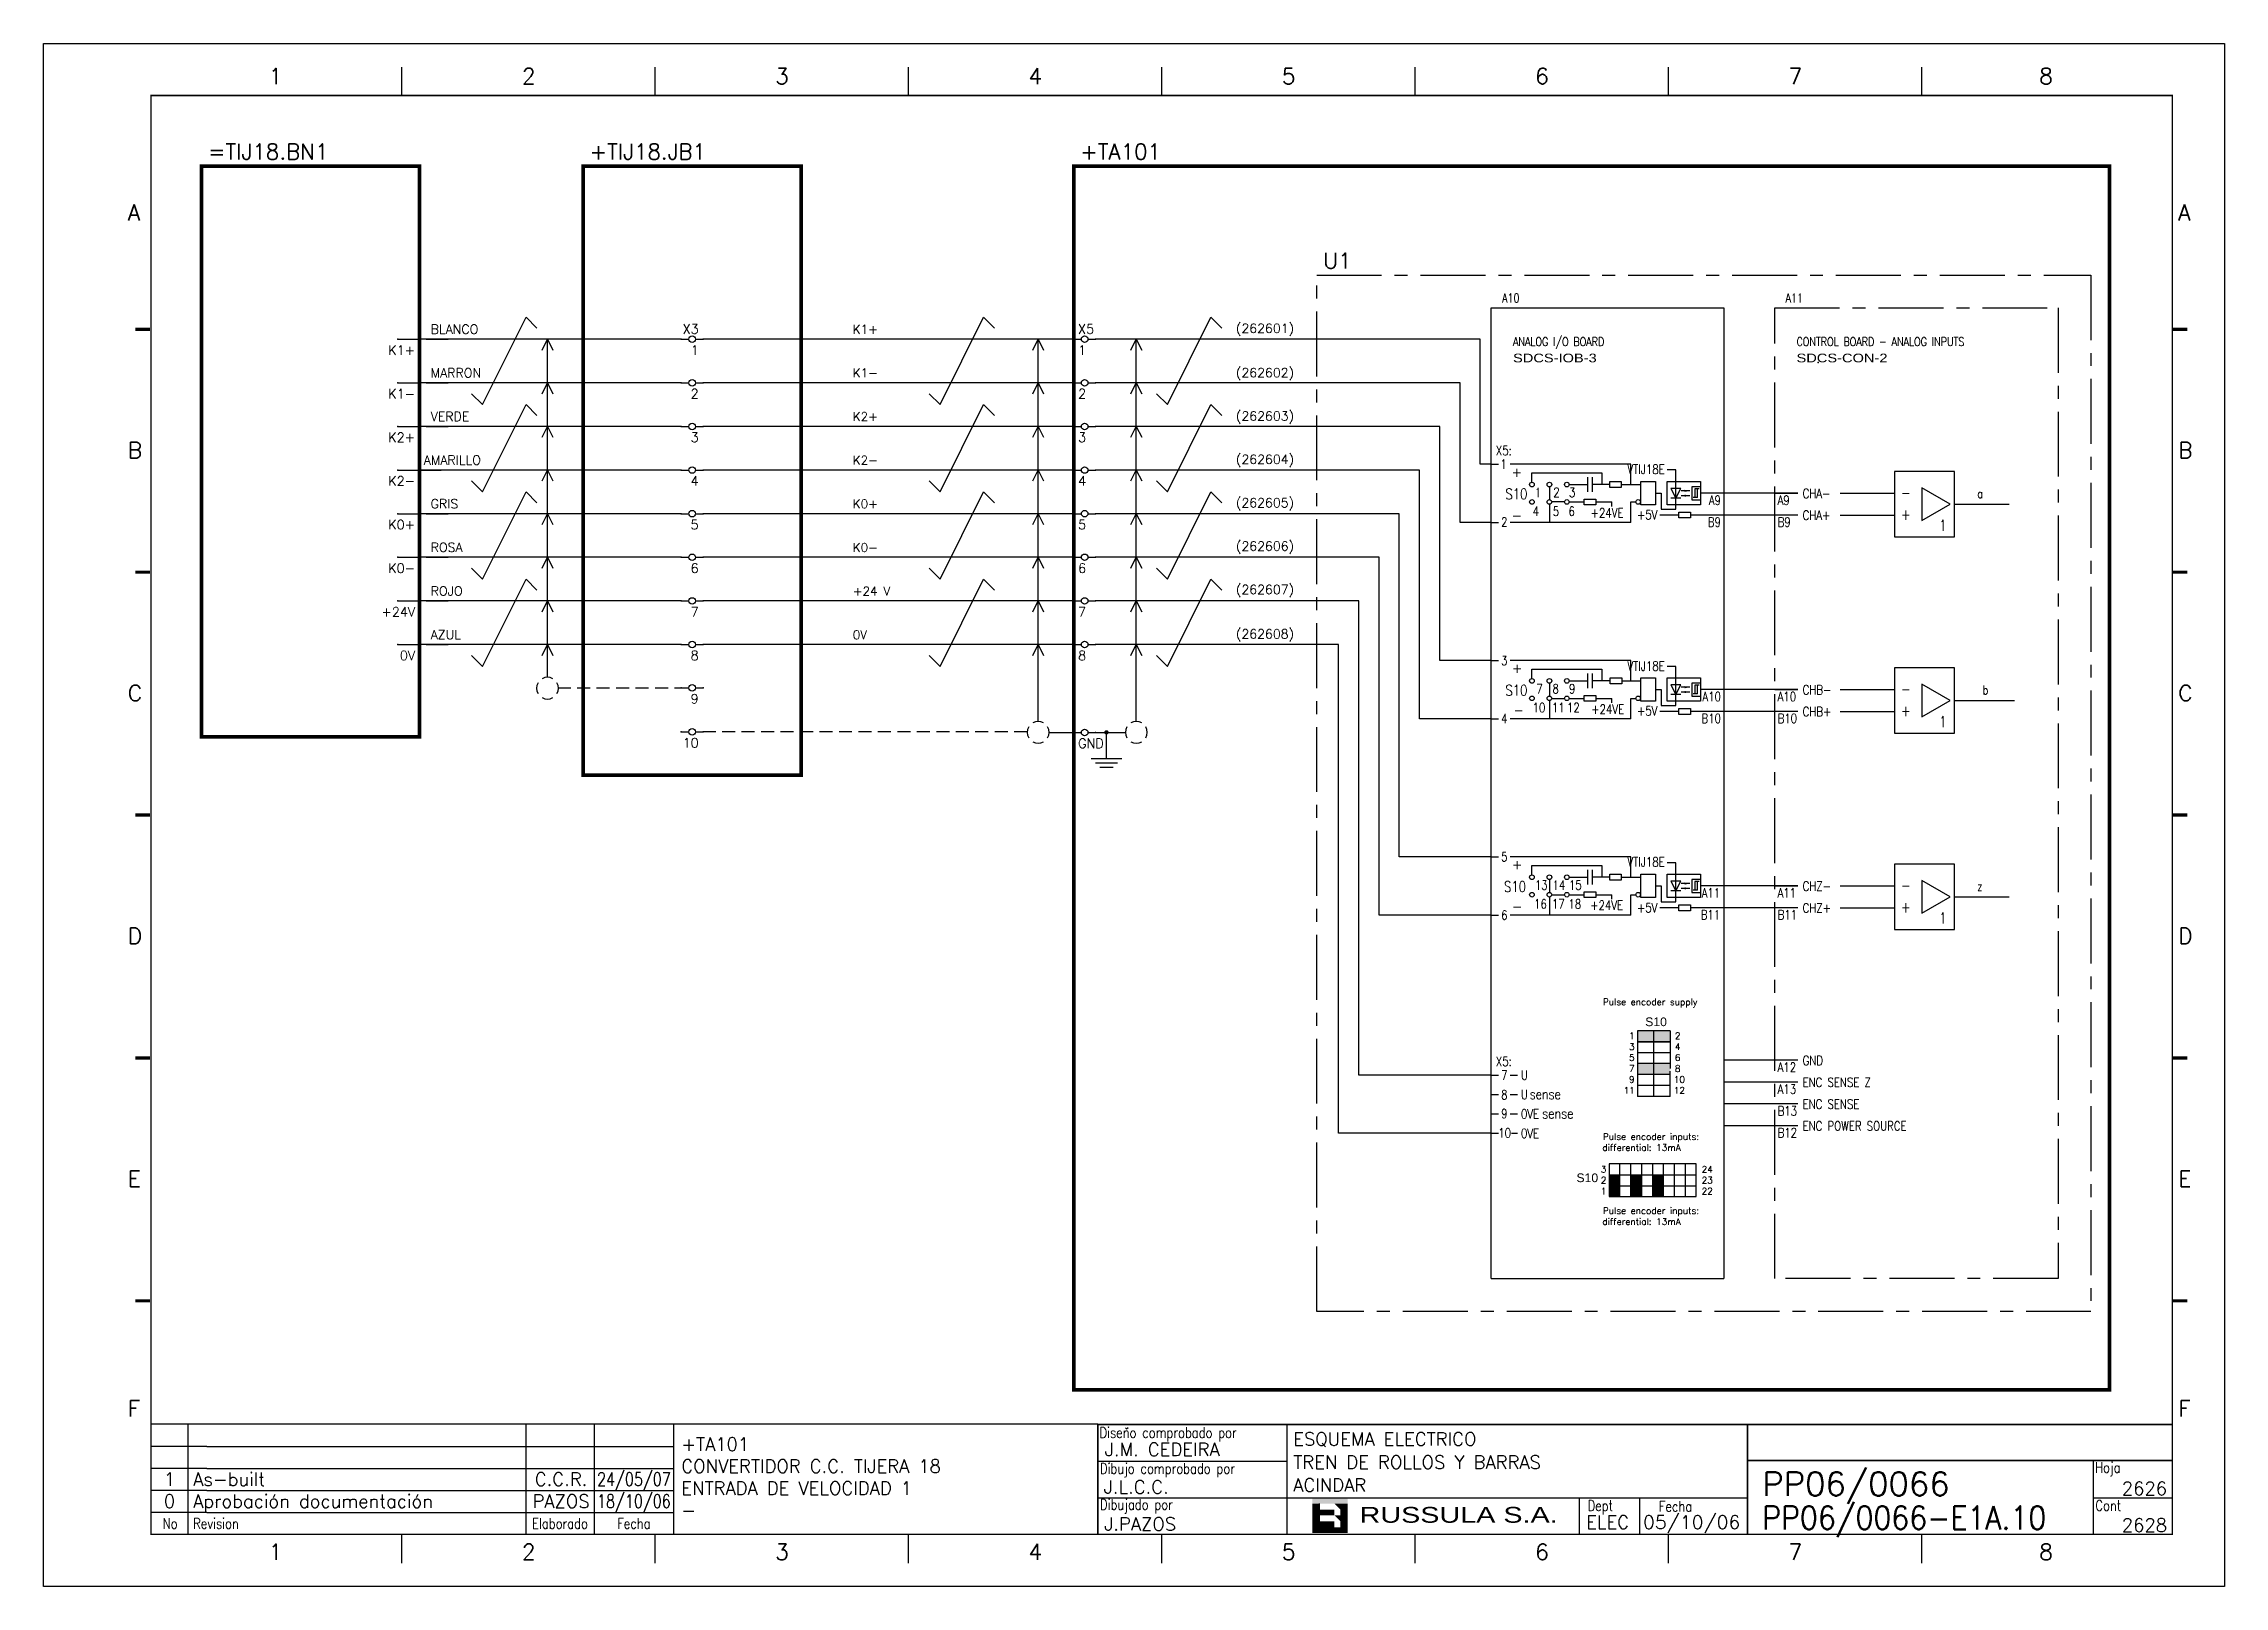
# Model space of a CAD drawing. Extents: x -25 to 1044, y -25744 to 292.
# Drawn here: x 38 to 458, y -4378.5 to -4081.5 of the extents above; entities that cross this region are included whole.
import ezdxf
from ezdxf.enums import TextEntityAlignment as Align

# ---------------------------------------------------------------- set-up
doc = ezdxf.new("R2010")
doc.units = 0
doc.header["$LTSCALE"] = 10
doc.header["$MEASUREMENT"] = 0
for name, pattern in [('CENTER', [2, 1.25, -0.25, 0.25, -0.25]), ('DASHDOT', [1, 0.5, -0.25, 0, -0.25]), ('HIDDEN', [0.375, 0.25, -0.125])]:
    doc.linetypes.add(name, pattern=pattern)
doc.layers.get('0').update_dxf_attribs({"linetype": 'CONTINUOUS'})
for name, color, linetype in [('1', 7, 'CONTINUOUS'), ('10', 5, 'CONTINUOUS'), ('102', 7, 'CONTINUOUS'), ('2', 7, 'CONTINUOUS'), ('25', 3, 'CONTINUOUS'), ('25PK', 4, 'CENTER'), ('35', 2, 'CONTINUOUS'), ('8', 1, 'CONTINUOUS'), ('9', 6, 'CONTINUOUS'), ('DIBUJO', 7, 'CONTINUOUS'), ('NODE', 7, 'CONTINUOUS')]:
    doc.layers.add(name, color=color, linetype=linetype)
doc.styles.add('ABBSTYLE', font='ROMANS.SHX', dxfattribs={"width": 0.8})
doc.styles.add('HELV', font='HELVBLD.SHX', dxfattribs={"width": 1.2})
doc.styles.add('HELVETICA', font='HELV.SHX')
doc.styles.add('LABEL', font='SIMPLEX', dxfattribs={"width": 0.8, "height": 4})
doc.styles.add('ROMANS', font='romans')
doc.styles.get("Standard").update_dxf_attribs({"font": 'simplex'})

msp = doc.modelspace()

# ---------------------------------------------------------------- texts
at = {"layer": '2', "color": 6}
for s, height, p in [('=TIJ18.BN1', 3.024, (69.68, -4103.85)), ('+TIJ18.JB1', 3.024, (143.18, -4103.85)), ('+TA101', 3.024, (237.68, -4103.85)), ('U1', 3.024, (284.48, -4124.85)), ('(262601)', 1.764, (267.66, -4137.24)), ('(262602)', 1.764, (267.66, -4145.78)), ('(262603)', 1.764, (267.66, -4154.13)), ('(262604)', 1.764, (267.66, -4162.47)), ('(262605)', 1.764, (267.66, -4170.82)), ('(262606)', 1.764, (267.66, -4179.17)), ('(262607)', 1.764, (267.66, -4187.52)), ('(262608)', 1.764, (267.66, -4196.06))]:
    msp.add_text(s, height=height, dxfattribs=at).set_placement(p)
at = {"layer": '2', "color": 7}
for s, height, style, p in [('K1+', 1.68, 'ROMANS', (193.87, -4137.39)), ('K1-', 1.68, 'ROMANS', (193.87, -4145.79)), ('K2+', 1.68, 'ROMANS', (193.87, -4154.19)), ('K2-', 1.68, 'ROMANS', (193.87, -4162.59)), ('K0+', 1.68, 'ROMANS', (193.87, -4170.99)), ('K0-', 1.68, 'ROMANS', (193.87, -4179.39)), ('+24 V', 1.68, 'ROMANS', (193.87, -4187.79)), ('0V', 1.68, 'ROMANS', (193.87, -4196.19)), ('Pulse encoder supply', 1.26, 'ROMANS', (338.33, -4266.66)), ('S10', 1.68, 'HELV', (346.48, -4270.7)), ('Pulse encoder inputs:', 1.26, 'ROMANS', (338.33, -4292.61)), ('differential: 13mA', 1.26, 'ROMANS', (338.22, -4294.71)), ('S10', 1.68, 'HELV', (333.24, -4300.73)), ('differential: 13mA', 1.26, 'ROMANS', (338.22, -4308.96)), ('Pulse encoder inputs:', 1.26, 'ROMANS', (338.33, -4306.86))]:
    msp.add_text(s, height=height, dxfattribs=dict(at, style=style)).set_placement(p)
at = {"layer": '2', "color": 7, "style": 'ROMANS'}
for s, p in [('3', (343.9, -4274.66)), ('1', (343.9, -4272.56)), ('2', (352.73, -4272.56)), ('4', (352.73, -4274.66)), ('5', (343.9, -4276.76)), ('7', (343.9, -4278.86)), ('8', (352.73, -4278.86)), ('6', (352.73, -4276.76)), ('11', (343.4, -4283.06)), ('9', (343.9, -4280.96)), ('10', (353.07, -4280.96)), ('12', (353.07, -4283.06)), ('3', (338.47, -4298.26)), ('2', (338.47, -4300.36)), ('24', (358.42, -4298.26)), ('23', (358.42, -4300.36)), ('1', (338.47, -4302.46)), ('22', (358.42, -4302.46))]:
    msp.add_text(s, height=1.26, dxfattribs=at).set_placement(p, align=Align.MIDDLE)
at = {"layer": '25'}
for s, height, style, width, p in [('A10', 1.68, 'ABBSTYLE', 0.8, (318.92, -4131.36)), ('A11', 1.68, 'ABBSTYLE', 0.8, (373.52, -4131.36)), ('ANALOG I/O BOARD', 1.68, 'ABBSTYLE', 0.8, (321.02, -4139.76)), ('CONTROL BOARD - ANALOG INPUTS', 1.68, 'ABBSTYLE', 0.8, (375.62, -4139.76)), ('SDCS-IOB-3', 1.68, 'HELV', 1.2, (321.02, -4142.91)), ('SDCS-CON-2', 1.68, 'HELV', 1.2, (375.62, -4142.91)), ('S10', 2.061, 'ABBSTYLE', 0.8, (319.56, -4169.27)), ('1', 1.79, 'ABBSTYLE', 0.8, (325.22, -4168.83)), ('2', 1.79, 'ABBSTYLE', 0.8, (328.77, -4168.83)), ('3', 1.79, 'ABBSTYLE', 0.8, (331.8, -4168.83)), ('A9', 1.792, 'ABBSTYLE', 0.8, (371.98, -4170.35)), ('CHA-', 1.792, 'ABBSTYLE', 0.8, (376.79, -4169.05)), ('a', 1.68, 'ABBSTYLE', 0.8, (410.43, -4169.03)), ('4', 1.79, 'ABBSTYLE', 0.8, (324.8, -4172.47)), ('5', 1.79, 'ABBSTYLE', 0.8, (328.68, -4172.47)), ('6', 1.79, 'ABBSTYLE', 0.8, (331.7, -4172.47)), ('+24VE', 1.792, 'ABBSTYLE', 0.8, (335.97, -4172.8)), ('B9', 1.792, 'ABBSTYLE', 0.8, (371.98, -4174.55)), ('CHA+', 1.792, 'ABBSTYLE', 0.8, (376.79, -4173.25)), ('S10', 2.061, 'ABBSTYLE', 0.8, (319.56, -4207.07)), ('7', 1.79, 'ABBSTYLE', 0.8, (325.5, -4206.63)), ('8', 1.79, 'ABBSTYLE', 0.8, (328.62, -4206.63)), ('9', 1.79, 'ABBSTYLE', 0.8, (331.8, -4206.63)), ('A10', 1.792, 'ABBSTYLE', 0.8, (371.98, -4208.15)), ('CHB-', 1.792, 'ABBSTYLE', 0.8, (376.79, -4206.85)), ('b', 1.68, 'ABBSTYLE', 0.8, (411.48, -4206.83)), ('10', 1.792, 'ABBSTYLE', 0.8, (324.8, -4210.27)), ('11', 1.792, 'ABBSTYLE', 0.8, (328.52, -4210.27)), ('12', 1.792, 'ABBSTYLE', 0.8, (331.42, -4210.27)), ('+24VE', 1.792, 'ABBSTYLE', 0.8, (336.09, -4210.59)), ('B10', 1.792, 'ABBSTYLE', 0.8, (371.98, -4212.35)), ('CHB+', 1.792, 'ABBSTYLE', 0.8, (376.79, -4211.05)), ('S10', 2.061, 'ABBSTYLE', 0.8, (319.28, -4244.87)), ('13', 1.792, 'ABBSTYLE', 0.8, (325.22, -4244.43)), ('14', 1.792, 'ABBSTYLE', 0.8, (328.62, -4244.43)), ('15', 1.792, 'ABBSTYLE', 0.8, (331.8, -4244.43)), ('A11', 1.792, 'ABBSTYLE', 0.8, (371.98, -4245.95)), ('CHZ-', 1.792, 'ABBSTYLE', 0.8, (376.79, -4244.65)), ('z', 1.68, 'ABBSTYLE', 0.8, (410.43, -4244.63)), ('16', 1.792, 'ABBSTYLE', 0.8, (325.08, -4248.07)), ('17', 1.792, 'ABBSTYLE', 0.8, (328.52, -4248.07)), ('18', 1.792, 'ABBSTYLE', 0.8, (331.7, -4248.07)), ('+24VE', 1.792, 'ABBSTYLE', 0.8, (335.89, -4248.31)), ('B11', 1.792, 'ABBSTYLE', 0.8, (371.98, -4250.15)), ('CHZ+', 1.792, 'ABBSTYLE', 0.8, (376.79, -4248.85)), ('U', 1.79, 'ABBSTYLE', 0.8, (322.54, -4281.02)), ('A12', 1.792, 'ABBSTYLE', 0.8, (371.98, -4279.52)), ('GND', 1.792, 'ABBSTYLE', 0.8, (376.79, -4278.21)), ('U', 1.79, 'ABBSTYLE', 0.8, (322.54, -4284.76)), ('sense', 1.971, 'ABBSTYLE', 0.8, (324.22, -4284.76)), ('A13', 1.792, 'ABBSTYLE', 0.8, (371.98, -4283.72)), ('ENC SENSE Z', 1.792, 'ABBSTYLE', 0.8, (376.79, -4282.41)), ('0VE', 1.792, 'ABBSTYLE', 0.8, (322.54, -4288.49)), ('sense', 1.971, 'ABBSTYLE', 0.8, (326.65, -4288.49)), ('B13', 1.792, 'ABBSTYLE', 0.8, (371.98, -4287.92)), ('ENC SENSE', 1.792, 'ABBSTYLE', 0.8, (376.79, -4286.61)), ('0VE', 1.792, 'ABBSTYLE', 0.8, (322.54, -4292.24)), ('B12', 1.792, 'ABBSTYLE', 0.8, (371.98, -4292.12)), ('ENC POWER SOURCE', 1.792, 'ABBSTYLE', 0.8, (376.79, -4290.81))]:
    msp.add_text(s, height=height, dxfattribs=dict(at, style=style, width=width)).set_placement(p)
at = {"layer": '25', "style": 'ABBSTYLE', "width": 0.8}
for s, p in [('X5:', (320.79, -4160.77)), ('VTIJ18E', (350.24, -4164.39)), ('A9', (361.06, -4170.35)), ('+5V', (348.83, -4173.14)), ('B9', (361.06, -4174.55)), ('VTIJ18E', (350.24, -4202.28)), ('A10', (361.06, -4208.15)), ('+5V', (348.83, -4210.89)), ('B10', (361.06, -4212.35)), ('VTIJ18E', (350.24, -4239.99)), ('A11', (360.92, -4245.95)), ('+5V', (348.83, -4248.8)), ('B11', (360.92, -4250.15)), ('X5:', (320.79, -4278.38))]:
    msp.add_text(s, height=1.792, dxfattribs=at).set_placement(p, align=Align.RIGHT)
for s, height, p in [('1', 1.79, (319.19, -4163.41)), ('2', 1.79, (319.34, -4174.54)), ('3', 1.79, (319.34, -4201.23)), ('4', 1.79, (319.34, -4212.38)), ('5', 1.79, (319.34, -4238.98)), ('6', 1.79, (319.34, -4250.2)), ('7', 1.79, (319.34, -4281.02)), ('8', 1.79, (319.34, -4284.8)), ('9', 1.79, (319.34, -4288.43)), ('10', 1.792, (319.4, -4292.16))]:
    msp.add_text(s, height=height, dxfattribs=at).set_placement(p, align=Align.CENTER)
at = {"layer": '25', "style": 'ABBSTYLE'}
for s, p in [('+', (320.76, -4164.92)), ('-', (320.76, -4173.27)), ('+', (320.82, -4202.67)), ('-', (321.1, -4210.79)), ('+', (320.81, -4240.47)), ('-', (320.81, -4248.59))]:
    msp.add_text(s, height=1.79, dxfattribs=at).set_placement(p)
at = {"layer": '25', "color": 7, "style": 'ABBSTYLE', "width": 0.8}
for s, p in [('-', (395.73, -4169.03)), ('+', (395.73, -4173.23)), ('1', (403.08, -4175.33)), ('-', (395.73, -4206.83)), ('+', (395.73, -4211.03)), ('1', (403.08, -4213.13)), ('-', (395.73, -4244.63)), ('+', (395.73, -4248.83)), ('1', (403.08, -4250.93))]:
    msp.add_text(s, height=2.1, dxfattribs=at).set_placement(p)

# ---------------------------------------------------------------- blocks, each defined once
blk = doc.blocks.new('$030107')
at = {"layer": '102'}
for start, end in [(150, 210), (60, 120), (330, 30), (240, 300)]:
    blk.add_arc((0, 0), 2.5, start, end, dxfattribs=at)
blk = doc.blocks.new('NOD', base_point=(237.5, 170))
at = {"layer": 'NODE'}
blk.add_point((237.5, 170), dxfattribs=at)
blk = doc.blocks.new('$$PLR12')
blk.add_line((-2.5, 0), (2.5, 0))
at = {"layer": '2'}
for p in [(-2.5, 0), (2.5, 0)]:
    blk.add_blockref('NOD', p, dxfattribs=at)
at = {"layer": '8'}
blk.add_attdef('*A', text='', height=2.15, dxfattribs=at).set_placement((1.5, -3.575), align=Align.RIGHT)
at = {"layer": '9'}
blk.add_attdef('ID', text='', height=2.15, dxfattribs=at).set_placement((1.5, 1.25), align=Align.RIGHT)
blk = doc.blocks.new('$$PLL21C')
for p, q in [((-2.5, 0), (-0.75, 0)), ((0.75, 0), (2.5, 0))]:
    blk.add_line(p, q)
at = {"layer": '2'}
blk.add_circle((0, 0), 0.75, dxfattribs=at)
for p in [(-2.5, 0), (2.5, 0)]:
    blk.add_blockref('NOD', p, dxfattribs=at)
at = {"layer": '8'}
blk.add_attdef('*A', (-1.5, -3.575), '', height=2.15, dxfattribs=at)
at = {"layer": '9'}
blk.add_attdef('ID', (-1.5, 1.25), '', height=2.15, dxfattribs=at)
blk = doc.blocks.new('$$PLR12C')
for p, q in [((-2.5, 0), (-0.75, 0)), ((0.75, 0), (2.5, 0))]:
    blk.add_line(p, q)
at = {"layer": '2'}
blk.add_circle((0, 0), 0.75, dxfattribs=at)
for p in [(-2.5, 0), (2.5, 0)]:
    blk.add_blockref('NOD', p, dxfattribs=at)
at = {"layer": '8'}
blk.add_attdef('*A', text='', height=2.15, dxfattribs=at).set_placement((1.5, -3.575), align=Align.RIGHT)
at = {"layer": '9'}
blk.add_attdef('ID', text='', height=2.15, dxfattribs=at).set_placement((1.5, 1.25), align=Align.RIGHT)
blk = doc.blocks.new('$021501')
at = {"layer": '2'}
for p, q in [((0, -6), (0, 0)), ((-3.5, -6), (3.5, -6)), ((-2.5, -7), (2.5, -7)), ((-1.5, -8), (1.5, -8))]:
    blk.add_line(p, q, dxfattribs=at)
blk.add_blockref('NOD', (0, 0), dxfattribs=at)
blk = doc.blocks.new('newcajec')
at = {"layer": '1'}
for p, q in [((179.4, 20.85), (0.13, 20.85)), ((7, 20.85), (7, 0)), ((71, 20.85), (71, 0)), ((84, 20.85), (84, 0.09)), ((99, 20.85), (99, 0)), ((215.2, 20.8), (215.2, 0)), ((10.6, 16.64), (0, 16.64)), ((10.6, 16.64), (99, 16.64)), ((184.64, 20.18), (184.81, 20.01)), ((184.81, 20.01), (185.18, 20.25)), ((10.6, 12.48), (0, 12.48)), ((10.6, 12.48), (99, 12.48)), ((179.4, 13.87), (215.2, 13.87)), ((368, 14.06), (368, 0)), ((10.6, 8.32), (0, 8.32)), ((10.6, 8.32), (99, 8.32)), ((10.6, 4.16), (0, 4.16)), ((10.6, 4.16), (99, 4.16)), ((179.4, 6.93), (267.63, 6.93)), ((267.63, 6.93), (302.5, 6.93)), ((270.63, 6.91), (270.63, 0)), ((282.07, 6.93), (282.07, 0)), ((368, 6.93), (383, 6.93))]:
    blk.add_line(p, q, dxfattribs=at)
for points in [[(47.5, 272.5, 0.3, 0.3, 0), (47.5, 277.91, 0.3, 0.3, 0)], [(95.5, 272.5, 0.3, 0.3, 0), (95.5, 277.91, 0.3, 0.3, 0)], [(143.5, 272.5, 0.3, 0.3, 0), (143.5, 277.91, 0.3, 0.3, 0)], [(191.5, 272.5, 0.3, 0.3, 0), (191.5, 277.91, 0.3, 0.3, 0)], [(239.5, 272.5, 0.3, 0.3, 0), (239.5, 277.91, 0.3, 0.3, 0)], [(287.5, 272.5, 0.3, 0.3, 0), (287.5, 277.91, 0.3, 0.3, 0)], [(335.5, 272.5, 0.3, 0.3, 0), (335.5, 277.91, 0.3, 0.3, 0)], [(-2.99, 228.23, 0.6, 0.6, 0), (-0.18, 228.23, 0.6, 0.6, 0)], [(383.01, 228.23, 0.6, 0.6, 0), (385.82, 228.23, 0.6, 0.6, 0)], [(-2.99, 182.23, 0.6, 0.6, 0), (-0.18, 182.23, 0.6, 0.6, 0)], [(383.01, 182.23, 0.6, 0.6, 0), (385.82, 182.23, 0.6, 0.6, 0)], [(-2.99, 136.23, 0.6, 0.6, 0), (-0.18, 136.23, 0.6, 0.6, 0)], [(383.01, 136.23, 0.6, 0.6, 0), (385.82, 136.23, 0.6, 0.6, 0)], [(-2.99, 90.23, 0.6, 0.6, 0), (-0.18, 90.23, 0.6, 0.6, 0)], [(383.01, 90.23, 0.6, 0.6, 0), (385.82, 90.23, 0.6, 0.6, 0)], [(-2.99, 44.23, 0.6, 0.6, 0), (-0.18, 44.23, 0.6, 0.6, 0)], [(383.01, 44.23, 0.6, 0.6, 0), (385.82, 44.23, 0.6, 0.6, 0)], [(383, 20.8, 0.3, 0.3, 0), (179.4, 20.8, 0.3, 0.3, 0), (179.4, 0, 0.3, 0.3, 0)], [(302.5, 20.8, 0.3, 0.3, 0), (302.5, 0, 0.3, 0.3, 0)], [(302.5, 14, 0.3, 0.3, 0), (383, 14, 0.3, 0.3, 0)], [(47.5, -5.5, 0.3, 0.3, 0), (47.5, -0.09, 0.3, 0.3, 0)], [(95.5, -5.5, 0.3, 0.3, 0), (95.5, -0.09, 0.3, 0.3, 0)], [(143.5, -5.5, 0.3, 0.3, 0), (143.5, -0.09, 0.3, 0.3, 0)], [(191.5, -5.5, 0.3, 0.3, 0), (191.5, -0.09, 0.3, 0.3, 0)], [(239.5, -5.5, 0.3, 0.3, 0), (239.5, -0.09, 0.3, 0.3, 0)], [(287.5, -5.5, 0.3, 0.3, 0), (287.5, -0.09, 0.3, 0.3, 0)], [(335.5, -5.5, 0.3, 0.3, 0), (335.5, -0.09, 0.3, 0.3, 0)]]:
    blk.add_lwpolyline(points, format="xyseb", dxfattribs=at)
at = {"layer": '1', "const_width": 0.3}
blk.add_lwpolyline([(0, 0), (0, 272.5), (383, 272.5), (383, 0)], close=True, dxfattribs=at)
at = {"layer": '2', "color": 14}
for p, q in [((221.42, 4.69), (221.42, 5.81)), ((221.42, 2.47), (221.42, 3.58))]:
    blk.add_line(p, q, dxfattribs=at)
for points in [[(220.05, 5.81), (220.05, 6.92), (226.74, 5.81), (226.74, 6.92)], [(221.42, 2.47), (220.05, 2.47), (221.42, 5.81), (220.05, 5.81)], [(221.42, 4.69), (224.25, 4.69), (221.42, 3.58), (224.25, 3.58)], [(224.25, 5.81), (225.37, 5.81), (225.37, 4.69)], [(225.37, 5.81), (226.74, 5.81), (225.37, 1.35), (226.74, 1.35)], [(224.25, 0.24), (224.25, 2.47), (220.05, 0.24), (220.05, 2.47)], [(224.25, 3.58), (225.37, 3.58), (225.37, 2.47)], [(226.74, 1.35), (226.74, 0.24), (224.25, 1.35), (224.25, 0.24)]]:
    blk.add_solid(points, dxfattribs=at)
at = {"layer": '1', "style": 'ROMANS'}
for s, p in [('1', (22.29, 274.68)), ('2', (70.29, 274.68)), ('3', (118.29, 274.68)), ('4', (166.29, 274.68)), ('5', (214.29, 274.68)), ('6', (262.29, 274.68)), ('7', (310.29, 274.68)), ('8', (357.79, 274.68)), ('A', (-4.37, 248.84)), ('A', (384.13, 248.84)), ('B', (-4.37, 203.84)), ('B', (384.13, 203.84)), ('C', (-4.37, 157.84)), ('C', (384.13, 157.84)), ('D', (-4.37, 111.84)), ('D', (384.13, 111.84)), ('E', (-4.37, 65.84)), ('E', (384.13, 65.84)), ('F', (-4.37, 22.34)), ('F', (384.13, 22.34)), ('1', (22.29, -4.82)), ('2', (70.29, -4.82)), ('3', (118.29, -4.82)), ('4', (166.29, -4.82)), ('5', (214.29, -4.82)), ('6', (262.29, -4.82)), ('7', (310.29, -4.82)), ('8', (357.79, -4.82))]:
    blk.add_text(s, height=3, dxfattribs=at).set_placement(p)
at = {"layer": '1', "style": 'LABEL', "width": 0.8}
for s, p in [('Diseno comprobado por', (179.73, 18.27)), ('Dibujo comprobado por', (179.81, 11.47)), ('Hoja', (368.38, 11.66)), ('Dibujado por', (179.83, 4.64)), ('Fecha', (285.71, 4.3)), ('Cont', (368.43, 4.46)), ('No', (2.23, 1.05)), ('Revision', (8, 1.05))]:
    blk.add_text(s, height=2, dxfattribs=at).set_placement(p)
for s, p in [('Dept', (274.61, 4.44)), ('Elaborado', (77.5, 1.05)), ('Fecha', (91.5, 1.05))]:
    blk.add_text(s, height=2, dxfattribs=at).set_placement(p, align=Align.CENTER)
at = {"layer": '10', "style": 'ROMANS'}
for tag, p in [('REV41', (3.5, 18.74)), ('REV43', (77.7, 18.74)), ('REV31', (3.5, 14.58)), ('REV33', (77.7, 14.58)), ('REV21', (3.5, 10.42)), ('REV23', (77.7, 10.42)), ('REV11', (3.5, 6.27)), ('REV13', (77.7, 6.27))]:
    blk.add_attdef(tag, text='', height=2.5, dxfattribs=at).set_placement(p, align=Align.MIDDLE)
for tag, p, height in [('REV42', (8, 17.49), 2.5), ('SHEETNAME1', (100.5, 15.83), 2.5), ('DESIGNCHECK', (180.74, 14.83), 2.5), ('DOCUMENTTYPE', (216.43, 16.8), 2.5), ('NOTA', (305.32, 15.8), 3), ('REV32', (8, 13.33), 2.5), ('SHEETNAME2', (100.5, 11.67), 2.5), ('OBJECT', (216.43, 12.4), 2.5), ('REV22', (8, 9.17), 2.5), ('SHEETNAME3', (100.5, 7.51), 2.5), ('DRAWINGCHECK', (180.53, 7.71), 2.5), ('CUSTOMER', (216.43, 8.08), 2.5), ('ORDER', (305.32, 7.3), 4.5), ('REV12', (8, 5.01), 2.5), ('SHEETNAME4', (100.5, 3.35), 2.5), ('DOCUMENT_ID', (305.32, 0.93), 4.4), ('USER', (180.63, 0.71), 2.5), ('DEPARTMENT', (271.93, 1.05), 2.5)]:
    blk.add_attdef(tag, p, '', height=height, dxfattribs=at)
for tag, width, p, p2 in [('REV44', 1.221199, (84.53, 17.49), (98.48, 17.49)), ('REV34', 1.221199, (84.53, 13.33), (98.48, 13.33)), ('REV24', 1.221199, (84.53, 9.17), (98.48, 9.17)), ('REV14', 1.221199, (84.53, 5.01), (98.48, 5.01)), ('CREATED2', 7.039915, (282.71, 1.05), (301.14, 1.05))]:
    blk.add_attdef(tag, text='', height=2.5, dxfattribs=dict(at, width=width)).set_placement(p, p2, align=Align.FIT)
for tag, p in [('SHEET', (382, 7.43)), ('NEXTSHEET', (382, 0.5))]:
    blk.add_attdef(tag, text='', height=2.5, dxfattribs=at).set_placement(p, align=Align.RIGHT)
at = {"layer": 'DIBUJO', "color": 14, "style": 'HELVETICA', "width": 1.3}
blk.add_text('RUSSULA S.A.', height=3, dxfattribs=at).set_placement((229, 2.19))
blk = doc.blocks.new('$$PLL21')
blk.add_line((-2.5, 0), (2.5, 0))
at = {"layer": '2'}
for p in [(-2.5, 0), (2.5, 0)]:
    blk.add_blockref('NOD', p, dxfattribs=at)
at = {"layer": '8'}
blk.add_attdef('*A', (-1.5, -3.575), '', height=2.15, dxfattribs=at)
at = {"layer": '9'}
blk.add_attdef('ID', (-1.5, 1.25), '', height=2.15, dxfattribs=at)

# ---------------------------------------------------------------- linework, layer by layer
at = {"layer": '2', "color": 7}
for p, q in [((122.54, -4151.04), (130.94, -4134.24)), ((130.94, -4134.24), (133.04, -4136.34)), ((210.67, -4151.04), (219.07, -4134.24)), ((219.07, -4134.24), (221.17, -4136.34)), ((254.45, -4151.04), (262.85, -4134.24)), ((262.85, -4134.24), (264.95, -4136.34)), ((160.82, -4138.44), (110.42, -4138.44)), ((134.02, -4140.54), (135.07, -4138.44)), ((135.07, -4203.54), (135.07, -4138.44)), ((135.07, -4138.44), (136.12, -4140.54)), ((236.42, -4138.44), (165.02, -4138.44)), ((228.52, -4140.54), (229.57, -4138.44)), ((229.57, -4212.05), (229.57, -4138.44)), ((229.57, -4138.44), (230.62, -4140.54)), ((314.72, -4138.44), (240.62, -4138.44)), ((247.41, -4140.54), (248.46, -4138.44)), ((248.46, -4212.05), (248.46, -4138.44)), ((248.46, -4138.44), (249.51, -4140.54)), ((314.72, -4162.51), (314.72, -4138.44)), ((160.82, -4146.84), (110.42, -4146.84)), ((120.44, -4148.94), (122.54, -4151.04)), ((134.02, -4148.94), (135.07, -4146.84)), ((135.07, -4146.84), (136.12, -4148.94)), ((236.42, -4146.84), (165.02, -4146.84)), ((208.57, -4148.94), (210.67, -4151.04)), ((228.52, -4148.94), (229.57, -4146.84)), ((229.57, -4146.84), (230.62, -4148.94)), ((310.82, -4146.84), (240.62, -4146.84)), ((247.41, -4148.94), (248.46, -4146.84)), ((248.46, -4146.84), (249.51, -4148.94)), ((252.35, -4148.94), (254.45, -4151.04)), ((310.82, -4173.71), (310.82, -4146.84)), ((122.54, -4167.84), (130.94, -4151.04)), ((130.94, -4151.04), (133.04, -4153.14)), ((210.67, -4167.84), (219.07, -4151.04)), ((219.07, -4151.04), (221.17, -4153.14)), ((254.45, -4167.84), (262.85, -4151.04)), ((262.85, -4151.04), (264.95, -4153.14)), ((160.82, -4155.24), (110.42, -4155.24)), ((134.02, -4157.34), (135.07, -4155.24)), ((135.07, -4155.24), (136.12, -4157.34)), ((236.42, -4155.24), (165.02, -4155.24)), ((228.52, -4157.34), (229.57, -4155.24)), ((229.57, -4155.24), (230.62, -4157.34)), ((236.42, -4162.51), (236.42, -4154.77)), ((306.92, -4155.24), (240.62, -4155.24)), ((247.41, -4157.34), (248.46, -4155.24)), ((248.46, -4155.24), (249.51, -4157.34)), ((306.92, -4200.31), (306.92, -4155.24)), ((160.82, -4163.64), (110.42, -4163.64)), ((120.44, -4165.74), (122.54, -4167.84)), ((134.02, -4165.74), (135.07, -4163.64)), ((135.07, -4163.64), (136.12, -4165.74)), ((236.42, -4163.64), (165.02, -4163.64)), ((208.57, -4165.74), (210.67, -4167.84)), ((228.52, -4165.74), (229.57, -4163.64)), ((229.57, -4163.64), (230.62, -4165.74)), ((303.02, -4163.64), (240.62, -4163.64)), ((247.41, -4165.74), (248.46, -4163.64)), ((248.46, -4163.64), (249.51, -4165.74)), ((252.35, -4165.74), (254.45, -4167.84)), ((303.02, -4211.51), (303.02, -4163.64)), ((316.82, -4162.51), (314.72, -4162.51)), ((122.54, -4184.64), (130.94, -4167.84)), ((130.94, -4167.84), (133.04, -4169.94)), ((210.67, -4184.64), (219.07, -4167.84)), ((219.07, -4167.84), (221.17, -4169.94)), ((254.45, -4184.64), (262.85, -4167.84)), ((262.85, -4167.84), (264.95, -4169.94)), ((384.02, -4168.11), (394.52, -4168.11)), ((160.82, -4172.04), (110.42, -4172.04)), ((134.02, -4174.14), (135.07, -4172.04)), ((135.07, -4172.04), (136.12, -4174.14)), ((236.42, -4172.04), (165.02, -4172.04)), ((228.52, -4174.14), (229.57, -4172.04)), ((229.57, -4172.04), (230.62, -4174.14)), ((299.12, -4172.04), (240.62, -4172.04)), ((247.41, -4174.14), (248.46, -4172.04)), ((248.46, -4172.04), (249.51, -4174.14)), ((299.12, -4238.11), (299.12, -4172.04)), ((316.82, -4173.71), (310.82, -4173.71)), ((384.02, -4172.31), (394.52, -4172.31)), ((160.82, -4180.44), (110.42, -4180.44)), ((120.44, -4182.54), (122.54, -4184.64)), ((134.02, -4182.54), (135.07, -4180.44)), ((135.07, -4180.44), (136.12, -4182.54)), ((236.42, -4180.44), (165.02, -4180.44)), ((208.57, -4182.54), (210.67, -4184.64)), ((228.52, -4182.54), (229.57, -4180.44)), ((229.57, -4180.44), (230.62, -4182.54)), ((295.22, -4180.44), (240.62, -4180.44)), ((247.41, -4182.54), (248.46, -4180.44)), ((248.46, -4180.44), (249.51, -4182.54)), ((252.35, -4182.54), (254.45, -4184.64)), ((295.22, -4249.31), (295.22, -4180.44)), ((122.54, -4201.44), (130.94, -4184.64)), ((130.94, -4184.64), (133.04, -4186.74)), ((210.67, -4201.44), (219.07, -4184.64)), ((219.07, -4184.64), (221.17, -4186.74)), ((254.45, -4201.44), (262.85, -4184.64)), ((262.85, -4184.64), (264.95, -4186.74)), ((160.82, -4188.84), (110.42, -4188.84)), ((134.02, -4190.94), (135.07, -4188.84)), ((135.07, -4188.84), (136.12, -4190.94)), ((236.42, -4188.84), (165.02, -4188.84)), ((228.52, -4190.94), (229.57, -4188.84)), ((229.57, -4188.84), (230.62, -4190.94)), ((291.32, -4188.84), (240.62, -4188.84)), ((247.41, -4190.94), (248.46, -4188.84)), ((248.46, -4188.84), (249.51, -4190.94)), ((291.32, -4280.12), (291.32, -4188.84)), ((160.82, -4197.24), (110.42, -4197.24)), ((120.44, -4199.34), (122.54, -4201.44)), ((134.02, -4199.34), (135.07, -4197.24)), ((135.07, -4197.24), (136.12, -4199.34)), ((236.42, -4197.24), (165.02, -4197.24)), ((208.57, -4199.34), (210.67, -4201.44)), ((228.52, -4199.34), (229.57, -4197.24)), ((229.57, -4197.24), (230.62, -4199.34)), ((287.42, -4197.24), (240.62, -4197.24)), ((247.41, -4199.34), (248.46, -4197.24)), ((248.46, -4197.24), (249.51, -4199.34)), ((252.35, -4199.34), (254.45, -4201.44)), ((287.42, -4291.32), (287.42, -4197.24)), ((316.82, -4200.31), (306.92, -4200.31)), ((384.02, -4205.91), (394.52, -4205.91)), ((316.82, -4211.51), (303.02, -4211.51)), ((384.02, -4210.11), (394.52, -4210.11)), ((231.67, -4214.15), (236.42, -4214.15)), ((240.62, -4214.15), (246.36, -4214.15)), ((316.82, -4238.11), (299.12, -4238.11)), ((384.02, -4243.71), (394.52, -4243.71)), ((316.82, -4249.31), (295.22, -4249.31)), ((384.02, -4247.91), (394.52, -4247.91)), ((345.01, -4271.62), (345.01, -4284.22)), ((351.31, -4271.62), (345.01, -4271.62)), ((351.31, -4271.62), (345.01, -4271.62)), ((345.01, -4273.72), (351.31, -4273.72)), ((351.31, -4273.72), (345.01, -4273.72)), ((348.16, -4284.22), (348.16, -4271.62)), ((351.31, -4271.62), (351.31, -4278.83)), ((351.31, -4275.82), (345.01, -4275.82)), ((351.31, -4277.92), (345.01, -4277.92)), ((351.31, -4284.22), (351.31, -4279.38)), ((316.82, -4280.12), (291.32, -4280.12)), ((351.31, -4280.02), (345.01, -4280.02)), ((351.31, -4282.12), (345.01, -4282.12)), ((351.31, -4284.22), (345.01, -4284.22)), ((316.82, -4291.32), (287.42, -4291.32)), ((356.32, -4297.21), (339.52, -4297.21)), ((339.52, -4297.21), (339.52, -4303.51)), ((339.52, -4299.31), (356.32, -4299.31)), ((341.62, -4303.51), (341.62, -4297.21)), ((343.72, -4303.51), (343.72, -4297.21)), ((345.82, -4303.51), (345.82, -4297.21)), ((347.92, -4303.51), (347.92, -4297.21)), ((350.02, -4303.51), (350.02, -4297.21)), ((352.12, -4303.51), (352.12, -4297.21)), ((354.22, -4303.51), (354.22, -4297.21)), ((356.32, -4303.51), (356.32, -4297.21)), ((339.52, -4301.41), (356.32, -4301.41)), ((339.52, -4303.51), (356.32, -4303.51))]:
    msp.add_line(p, q, dxfattribs=at)
at = {"layer": '2', "color": 7, "linetype": 'HIDDEN'}
for p, q in [((137.03, -4205.55), (160.87, -4205.55)), ((227.46, -4214.05), (165.03, -4214.05))]:
    msp.add_line(p, q, dxfattribs=at)
at = {"layer": '2', "color": 3, "linetype": 'DASHDOT'}
for points in [[(68.42, -4105.11, 0.706, 0.706, 0), (110.42, -4105.11, 0.706, 0.706, 0), (110.42, -4215.01, 0.706, 0.706, 0), (68.42, -4215.01, 0.706, 0.706, 0), (68.42, -4105.11, 0.706, 0.706, 0)], [(141.92, -4105.11, 0.706, 0.706, 0), (183.92, -4105.11, 0.706, 0.706, 0), (183.92, -4222.39, 0.706, 0.706, 0), (141.92, -4222.39, 0.706, 0.706, 0), (141.92, -4105.11, 0.706, 0.706, 0)], [(236.42, -4105.11, 0.706, 0.706, 0), (435.92, -4105.11, 0.706, 0.706, 0), (435.92, -4340.73, 0.706, 0.706, 0), (236.42, -4340.73, 0.706, 0.706, 0), (236.42, -4105.11, 0.706, 0.706, 0)]]:
    msp.add_lwpolyline(points, format="xyseb", dxfattribs=at)
at = {"layer": '2', "color": 7}
msp.add_lwpolyline([(242.51, -4214.15, 0.42, 0.42, 1), (242.93, -4214.15, 0.42, 0.42, 1)], format="xyseb", close=True, dxfattribs=at)
for points in [[(345.01, -4273.72), (351.31, -4273.72), (345.01, -4271.62), (351.31, -4271.62)], [(345.01, -4280.02), (351.31, -4280.02), (345.01, -4277.92), (351.31, -4277.92)], [(339.52, -4299.31), (339.52, -4303.51), (341.62, -4299.31), (341.62, -4303.51)], [(343.72, -4299.31), (343.72, -4303.51), (345.82, -4299.31), (345.82, -4303.51)], [(347.92, -4299.31), (347.92, -4303.51), (350.02, -4299.31), (350.02, -4303.51)]]:
    msp.add_solid(points, dxfattribs=at)
at = {"layer": '25'}
for p, q in [((316.82, -4319.31), (316.82, -4132.41)), ((316.82, -4132.41), (361.62, -4132.41)), ((361.62, -4132.41), (361.62, -4319.31)), ((316.82, -4162.51), (318.22, -4162.51)), ((343.7, -4162.51), (320.46, -4162.51)), ((324.66, -4164.19), (338.1, -4164.19)), ((324.66, -4165.98), (324.66, -4164.19)), ((335.44, -4167.83), (335.44, -4165.03)), ((336.28, -4165.03), (336.28, -4167.83)), ((338.1, -4164.19), (338.1, -4166.43)), ((339.64, -4165.87), (341.88, -4165.87)), ((339.64, -4166.99), (339.64, -4165.87)), ((341.88, -4165.87), (341.88, -4166.99)), ((343.7, -4166.43), (343.7, -4162.51)), ((345.66, -4170.35), (345.66, -4165.87)), ((345.66, -4165.87), (348.46, -4165.87)), ((348.46, -4165.87), (348.46, -4170.35)), ((352.38, -4163.63), (350.7, -4163.63)), ((350.7, -4165.87), (357.14, -4165.87)), ((350.7, -4170.35), (350.7, -4165.87)), ((352.38, -4171.19), (352.38, -4163.63)), ((357.14, -4165.87), (357.14, -4170.35)), ((328.02, -4166.88), (328.02, -4169.34)), ((328.02, -4170.24), (328.02, -4173.71)), ((331.82, -4166.43), (335.44, -4166.43)), ((331.82, -4169.79), (334.74, -4169.79)), ((334.74, -4169.23), (336.98, -4169.23)), ((334.74, -4170.35), (334.74, -4169.23)), ((336.98, -4170.35), (334.74, -4170.35)), ((339.64, -4166.43), (336.28, -4166.43)), ((336.98, -4169.23), (336.98, -4170.35)), ((336.98, -4169.79), (340.06, -4169.79)), ((341.88, -4166.99), (339.64, -4166.99)), ((340.06, -4170.63), (340.06, -4169.79)), ((341.88, -4166.43), (343.7, -4166.43)), ((343.7, -4166.43), (345.66, -4166.43)), ((343.7, -4169.79), (344.67, -4169.79)), ((343.7, -4173.71), (343.7, -4169.79)), ((348.46, -4170.35), (345.66, -4170.35)), ((348.46, -4168.11), (349.58, -4168.11)), ((349.58, -4168.11), (349.58, -4171.19)), ((357.14, -4170.35), (350.7, -4170.35)), ((351.44, -4167.18), (352.38, -4169.04)), ((353.31, -4167.18), (351.44, -4167.18)), ((353.31, -4169.04), (351.44, -4169.04)), ((352.38, -4169.04), (353.31, -4167.18)), ((355.07, -4167.64), (353.38, -4167.64)), ((355.07, -4168.58), (353.38, -4168.58)), ((355.46, -4166.85), (355.46, -4169.37)), ((357.14, -4166.85), (355.46, -4166.85)), ((355.46, -4169.37), (357.14, -4169.37)), ((356.58, -4168.95), (355.74, -4168.95)), ((356.02, -4167.27), (356.02, -4168.95)), ((356.86, -4167.27), (356.02, -4167.27)), ((356.58, -4168.95), (356.58, -4167.27)), ((375.9, -4168.11), (357.14, -4168.11)), ((371.42, -4168.11), (375.9, -4168.11)), ((316.82, -4173.71), (318.22, -4173.71)), ((343.7, -4173.71), (320.46, -4173.71)), ((352.94, -4172.31), (349.3, -4172.31)), ((349.58, -4171.19), (352.38, -4171.19)), ((352.94, -4171.75), (355.18, -4171.75)), ((352.94, -4172.87), (352.94, -4171.75)), ((355.18, -4172.87), (352.94, -4172.87)), ((355.18, -4171.75), (355.18, -4172.87)), ((375.9, -4172.31), (355.18, -4172.31)), ((316.82, -4200.31), (318.22, -4200.31)), ((343.7, -4200.31), (320.46, -4200.31)), ((324.66, -4201.99), (338.1, -4201.99)), ((324.66, -4203.78), (324.66, -4201.99)), ((335.44, -4205.63), (335.44, -4202.83)), ((336.28, -4202.83), (336.28, -4205.63)), ((338.1, -4201.99), (338.1, -4204.23)), ((339.72, -4204.79), (339.72, -4203.67)), ((339.72, -4203.67), (341.96, -4203.67)), ((341.96, -4203.67), (341.96, -4204.79)), ((343.7, -4204.23), (343.7, -4200.31)), ((345.66, -4203.67), (348.46, -4203.67)), ((345.66, -4208.15), (345.66, -4203.67)), ((348.46, -4203.67), (348.46, -4208.15)), ((352.38, -4201.43), (350.7, -4201.43)), ((350.7, -4203.67), (357.14, -4203.67)), ((350.7, -4208.15), (350.7, -4203.67)), ((352.38, -4208.99), (352.38, -4201.43)), ((357.14, -4203.67), (357.14, -4208.15)), ((328.02, -4204.68), (328.02, -4207.14)), ((328.02, -4207.89), (328.02, -4211.51)), ((331.82, -4204.23), (335.44, -4204.23)), ((331.82, -4207.59), (334.74, -4207.59)), ((334.74, -4207.03), (336.98, -4207.03)), ((334.74, -4208.15), (334.74, -4207.03)), ((336.98, -4208.15), (334.74, -4208.15)), ((339.72, -4204.23), (336.28, -4204.23)), ((336.98, -4207.03), (336.98, -4208.15)), ((336.98, -4207.59), (340.06, -4207.59)), ((341.96, -4204.79), (339.72, -4204.79)), ((340.06, -4208.43), (340.06, -4207.59)), ((341.96, -4204.23), (343.7, -4204.23)), ((343.7, -4204.23), (345.66, -4204.23)), ((343.7, -4211.51), (343.7, -4207.59)), ((343.7, -4207.59), (344.67, -4207.59)), ((348.46, -4208.15), (345.66, -4208.15)), ((348.46, -4205.91), (349.58, -4205.91)), ((349.58, -4205.91), (349.58, -4208.99)), ((357.14, -4208.15), (350.7, -4208.15)), ((353.31, -4204.98), (351.44, -4204.98)), ((351.44, -4204.98), (352.38, -4206.84)), ((353.31, -4206.84), (351.44, -4206.84)), ((352.38, -4206.84), (353.31, -4204.98)), ((355.07, -4205.44), (353.38, -4205.44)), ((355.07, -4206.38), (353.38, -4206.38)), ((357.14, -4204.65), (355.46, -4204.65)), ((355.46, -4204.65), (355.46, -4207.17)), ((355.46, -4207.17), (357.14, -4207.17)), ((356.58, -4206.75), (355.74, -4206.75)), ((356.86, -4205.07), (356.02, -4205.07)), ((356.02, -4205.07), (356.02, -4206.75)), ((356.58, -4206.75), (356.58, -4205.07)), ((375.9, -4205.91), (357.14, -4205.91)), ((371.42, -4205.91), (375.9, -4205.91)), ((316.82, -4211.51), (318.22, -4211.51)), ((343.7, -4211.51), (320.46, -4211.51)), ((352.94, -4210.11), (349.3, -4210.11)), ((349.58, -4208.99), (352.38, -4208.99)), ((352.94, -4209.55), (355.18, -4209.55)), ((352.94, -4210.67), (352.94, -4209.55)), ((355.18, -4210.67), (352.94, -4210.67)), ((355.18, -4209.55), (355.18, -4210.67)), ((375.9, -4210.11), (355.18, -4210.11)), ((316.82, -4238.11), (318.22, -4238.11)), ((343.7, -4238.11), (320.46, -4238.11)), ((324.66, -4239.79), (338.1, -4239.79)), ((324.66, -4241.58), (324.66, -4239.79)), ((335.44, -4243.43), (335.44, -4240.63)), ((336.28, -4240.63), (336.28, -4243.43)), ((338.1, -4239.79), (338.1, -4242.03)), ((339.64, -4242.59), (339.64, -4241.47)), ((339.64, -4241.47), (341.88, -4241.47)), ((341.88, -4241.47), (341.88, -4242.59)), ((343.7, -4242.03), (343.7, -4238.11)), ((345.66, -4245.95), (345.66, -4241.47)), ((345.66, -4241.47), (348.46, -4241.47)), ((348.46, -4241.47), (348.46, -4245.95)), ((352.38, -4239.23), (350.7, -4239.23)), ((350.7, -4245.95), (350.7, -4241.47)), ((350.7, -4241.47), (357.14, -4241.47)), ((352.38, -4246.79), (352.38, -4239.23)), ((357.14, -4241.47), (357.14, -4245.95)), ((328.02, -4242.48), (328.02, -4244.94)), ((328.02, -4245.84), (328.02, -4249.31)), ((331.82, -4242.03), (335.44, -4242.03)), ((331.82, -4245.39), (334.74, -4245.39)), ((334.74, -4244.83), (336.98, -4244.83)), ((334.74, -4245.95), (334.74, -4244.83)), ((336.98, -4245.95), (334.74, -4245.95)), ((339.64, -4242.03), (336.28, -4242.03)), ((336.98, -4244.83), (336.98, -4245.95)), ((336.98, -4245.39), (340.06, -4245.39)), ((341.88, -4242.59), (339.64, -4242.59)), ((340.06, -4246.23), (340.06, -4245.39)), ((341.88, -4242.03), (343.7, -4242.03)), ((343.7, -4242.03), (345.66, -4242.03)), ((343.7, -4249.31), (343.7, -4245.39)), ((343.7, -4245.39), (344.67, -4245.39)), ((348.46, -4245.95), (345.66, -4245.95)), ((348.46, -4243.71), (349.58, -4243.71)), ((349.58, -4243.71), (349.58, -4246.79)), ((357.14, -4245.95), (350.7, -4245.95)), ((351.44, -4242.78), (352.38, -4244.64)), ((353.31, -4242.78), (351.44, -4242.78)), ((353.31, -4244.64), (351.44, -4244.64)), ((352.38, -4244.64), (353.31, -4242.78)), ((355.07, -4243.24), (353.38, -4243.24)), ((355.07, -4244.18), (353.38, -4244.18)), ((357.14, -4242.45), (355.46, -4242.45)), ((355.46, -4242.45), (355.46, -4244.97)), ((355.46, -4244.97), (357.14, -4244.97)), ((356.58, -4244.55), (355.74, -4244.55)), ((356.02, -4242.87), (356.02, -4244.55)), ((356.86, -4242.87), (356.02, -4242.87)), ((356.58, -4244.55), (356.58, -4242.87)), ((375.9, -4243.71), (357.14, -4243.71)), ((371.42, -4243.71), (375.9, -4243.71)), ((316.82, -4249.31), (318.22, -4249.31)), ((343.7, -4249.31), (320.46, -4249.31)), ((352.94, -4247.91), (349.3, -4247.91)), ((349.58, -4246.79), (352.38, -4246.79)), ((352.94, -4248.47), (352.94, -4247.35)), ((352.94, -4247.35), (355.18, -4247.35)), ((355.18, -4248.47), (352.94, -4248.47)), ((355.18, -4247.35), (355.18, -4248.47)), ((375.9, -4247.91), (355.18, -4247.91)), ((375.9, -4277.28), (361.62, -4277.28)), ((316.82, -4280.12), (318.22, -4280.12)), ((316.82, -4283.85), (318.22, -4283.85)), ((320.46, -4280.12), (321.86, -4280.12)), ((320.46, -4283.85), (321.86, -4283.85)), ((375.9, -4281.48), (361.62, -4281.48)), ((316.82, -4287.59), (318.22, -4287.59)), ((320.46, -4287.59), (321.86, -4287.59)), ((375.9, -4285.68), (361.62, -4285.68)), ((316.82, -4291.32), (318.22, -4291.32)), ((320.74, -4291.32), (321.86, -4291.32)), ((375.9, -4289.88), (361.62, -4289.88)), ((316.82, -4319.31), (361.62, -4319.31))]:
    msp.add_line(p, q, dxfattribs=at)
for centre in [(324.66, -4166.43), (328.02, -4166.43), (331.38, -4166.43), (324.66, -4169.79), (328.02, -4169.79), (331.38, -4169.79), (345.12, -4169.79), (324.66, -4204.23), (328.02, -4204.23), (331.38, -4204.23), (324.66, -4207.59), (328.02, -4207.59), (331.38, -4207.59), (345.12, -4207.59), (324.66, -4242.03), (328.02, -4242.03), (331.38, -4242.03), (324.66, -4245.39), (328.02, -4245.39), (331.38, -4245.39), (345.12, -4245.39)]:
    msp.add_circle(centre, 0.448, dxfattribs=at)
for points in [[(354.1, -4167.85), (354.1, -4167.44), (355.07, -4167.64)], [(354.1, -4168.37), (354.1, -4168.78), (355.07, -4168.58)], [(354.1, -4205.65), (354.1, -4205.24), (355.07, -4205.44)], [(354.1, -4206.17), (354.1, -4206.58), (355.07, -4206.38)], [(354.1, -4243.45), (354.1, -4243.04), (355.07, -4243.24)], [(354.1, -4243.97), (354.1, -4244.38), (355.07, -4244.18)]]:
    msp.add_solid(points, dxfattribs=at)
at = {"layer": '25PK'}
for p, q in [((283.22, -4325.61), (283.22, -4126.11)), ((283.22, -4126.11), (432.32, -4126.11)), ((432.32, -4126.11), (432.32, -4325.61)), ((371.42, -4319.31), (371.42, -4132.41)), ((371.42, -4132.41), (426.02, -4132.41)), ((426.02, -4132.41), (426.02, -4319.31)), ((426.02, -4319.31), (371.42, -4319.31)), ((432.32, -4325.61), (283.22, -4325.61))]:
    msp.add_line(p, q, dxfattribs=at)
at = {"layer": '35', "color": 7}
for p, q in [((394.52, -4163.91), (394.52, -4176.51)), ((406.07, -4163.91), (394.52, -4163.91)), ((406.07, -4176.51), (406.07, -4163.91)), ((406.07, -4170.21), (416.57, -4170.21)), ((394.52, -4176.51), (406.07, -4176.51)), ((394.52, -4201.71), (394.52, -4214.31)), ((406.07, -4201.71), (394.52, -4201.71)), ((406.07, -4214.31), (406.07, -4201.71)), ((406.07, -4208.01), (417.62, -4208.01)), ((394.52, -4214.31), (406.07, -4214.31)), ((394.52, -4239.51), (394.52, -4252.11)), ((406.07, -4239.51), (394.52, -4239.51)), ((406.07, -4252.11), (406.07, -4239.51)), ((406.07, -4245.81), (416.57, -4245.81)), ((394.52, -4252.11), (406.07, -4252.11))]:
    msp.add_line(p, q, dxfattribs=at)
at = {"layer": '35'}
for p, q in [((330.82, -4169.79), (328.58, -4169.79)), ((328.58, -4207.59), (330.82, -4207.59)), ((328.58, -4245.39), (330.82, -4245.39))]:
    msp.add_line(p, q, dxfattribs=at)
at = {"layer": '35', "color": 7}
for points in [[(399.77, -4167.06), (399.77, -4173.36), (405.22, -4170.21)], [(399.77, -4204.86), (399.77, -4211.16), (405.22, -4208.01)], [(399.77, -4242.66), (399.77, -4248.96), (405.22, -4245.81)]]:
    msp.add_lwpolyline(points, close=True, dxfattribs=at)
at = {"layer": 'DIBUJO'}
msp.add_lwpolyline([(38.02, -4081.55), (458.02, -4081.55), (458.02, -4378.55), (38.02, -4378.55), (38.02, -4081.55)], dxfattribs=at)

# ---------------------------------------------------------------- block references
at = {"layer": '2', "color": 7}
ref = msp.add_blockref('newcajec', (58.7, -4368.53), dxfattribs=dict(at, xscale=1.016442892079965, yscale=1.016442892079965, zscale=1.016442892079965))
ref.add_attrib('REV24', '24/05/07', dxfattribs={"layer": '10', "height": 2.541, "style": 'ROMANS', "width": 0.728168}).set_placement((144.61, -4359.2), (158.8, -4359.2), align=Align.FIT)
ref.add_attrib('SHEETNAME3', 'ENTRADA DE VELOCIDAD 1', (160.85, -4360.9), dxfattribs={"layer": '10', "height": 2.5411, "style": 'ROMANS'})
ref.add_attrib('SHEETNAME2', 'CONVERTIDOR C.C. TIJERA 18', (160.85, -4356.67), dxfattribs={"layer": '10', "height": 2.5411, "style": 'ROMANS'})
ref.add_attrib('SHEETNAME1', '+TA101', (160.85, -4352.45), dxfattribs={"layer": '10', "height": 2.541, "style": 'ROMANS'})
ref.add_attrib('USER', 'J.PAZOS', (242.3, -4367.81), dxfattribs={"layer": '10', "height": 2.541, "style": 'ROMANS'})
ref.add_attrib('DRAWINGCHECK', 'J.L.C.C.', (242.2, -4360.69), dxfattribs={"layer": '10', "height": 2.541, "style": 'ROMANS'})
ref.add_attrib('DESIGNCHECK', 'J.M. CEDEIRA', (242.41, -4353.45), dxfattribs={"layer": '10', "height": 2.5411, "style": 'ROMANS'})
ref.add_attrib('REV22', 'As-built', (66.83, -4359.2), dxfattribs={"layer": '10', "height": 2.541, "style": 'ROMANS'})
ref.add_attrib('REV12', 'Aprobación documentación', (66.83, -4363.43), dxfattribs={"layer": '10', "height": 2.5411, "style": 'ROMANS'})
ref.add_attrib('REV21', '1', dxfattribs={"layer": '10', "height": 2.54, "style": 'ROMANS'}).set_placement((62.26, -4357.93), align=Align.MIDDLE)
ref.add_attrib('REV11', '0', dxfattribs={"layer": '10', "height": 2.54, "style": 'ROMANS'}).set_placement((62.26, -4362.16), align=Align.MIDDLE)
ref.add_attrib('SHEETNAME4', '-', (160.85, -4365.13), dxfattribs={"layer": '10', "height": 2.54, "style": 'ROMANS'})
ref.add_attrib('REV14', '18/10/06', dxfattribs={"layer": '10', "height": 2.541, "style": 'ROMANS', "width": 0.728168}).set_placement((144.61, -4363.43), (158.8, -4363.43), align=Align.FIT)
ref.add_attrib('REV23', 'C.C.R.', dxfattribs={"layer": '10', "height": 2.541, "style": 'ROMANS'}).set_placement((137.68, -4357.93), align=Align.MIDDLE)
ref.add_attrib('REV13', 'PAZOS', dxfattribs={"layer": '10', "height": 2.541, "style": 'ROMANS'}).set_placement((137.68, -4362.16), align=Align.MIDDLE)
ref.add_attrib('DOCUMENT_ID', 'PP06/0066-E1A.10', (369.04, -4367.58), dxfattribs={"layer": '10', "height": 4.4723, "style": 'ROMANS', "width": 0.9})
ref.add_attrib('ORDER', 'PP06/0066', (369.04, -4361.11), dxfattribs={"layer": '10', "height": 4.574, "style": 'ROMANS'})
ref.add_attrib('CUSTOMER', 'ACINDAR', (278.69, -4360.31), dxfattribs={"layer": '10', "height": 2.541, "style": 'ROMANS'})
ref.add_attrib('OBJECT', 'TREN DE ROLLOS Y BARRAS', (278.69, -4355.92), dxfattribs={"layer": '10', "height": 2.5411, "style": 'ROMANS'})
ref.add_attrib('DOCUMENTTYPE', 'ESQUEMA ELECTRICO', (278.69, -4351.45), dxfattribs={"layer": '10', "height": 2.5411, "style": 'ROMANS'})
ref.add_attrib('CREATED2', '05/10/06', dxfattribs={"layer": '10', "height": 2.541, "style": 'ROMANS', "width": 0.961976}).set_placement((346.05, -4367.47), (364.8, -4367.47), align=Align.FIT)
ref.add_attrib('DEPARTMENT', 'ELEC', (335.1, -4367.47), dxfattribs={"layer": '10', "height": 2.541, "style": 'ROMANS'})
ref.add_attrib('NEXTSHEET', '2628', dxfattribs={"layer": '10', "height": 2.541, "style": 'ROMANS'}).set_placement((446.98, -4368.02), align=Align.RIGHT)
ref.add_attrib('SHEET', '2626', dxfattribs={"layer": '10', "height": 2.541, "style": 'ROMANS'}).set_placement((446.98, -4360.97), align=Align.RIGHT)
at = {"layer": '2'}
ref = msp.add_blockref('$$PLL21', (113.8, -4138.44), dxfattribs=dict(at, xscale=0.8231999999999857, yscale=0.8231999999999857, zscale=0.8231999999999857))
ref.add_attrib('ID', 'BLANCO', (112.57, -4137.41), dxfattribs={"layer": '9', "height": 1.77})
at = {"layer": '2', "color": 7, "xscale": 0.839999999999975, "yscale": 0.839999999999975, "zscale": 0.839999999999975}
for name, p, values in [('$$PLR12C', (162.92, -4138.44), {'ID': 'X3', '*A': '1'}), ('$$PLL21C', (238.52, -4138.44), {'ID': 'X5', '*A': '1'}), ('$$PLR12', (108.32, -4138.44), {'*A': 'K1+'}), ('$$PLR12', (108.32, -4146.84), {'*A': 'K1-'}), ('$$PLR12C', (162.92, -4146.84), {'*A': '2'}), ('$$PLL21C', (238.52, -4146.84), {'*A': '2'}), ('$$PLR12', (108.32, -4155.24), {'*A': 'K2+'}), ('$$PLR12C', (162.92, -4155.24), {'*A': '3'}), ('$$PLL21C', (238.52, -4155.24), {'*A': '3'}), ('$$PLR12', (108.32, -4163.64), {'*A': 'K2-'}), ('$$PLR12C', (162.92, -4163.64), {'*A': '4'}), ('$$PLL21C', (238.52, -4163.64), {'*A': '4'}), ('$$PLR12', (108.32, -4172.04), {'*A': 'K0+'}), ('$$PLR12C', (162.92, -4172.04), {'*A': '5'}), ('$$PLL21C', (238.52, -4172.04), {'*A': '5'}), ('$$PLR12', (108.32, -4180.44), {'*A': 'K0-'}), ('$$PLR12C', (162.92, -4180.44), {'*A': '6'}), ('$$PLL21C', (238.52, -4180.44), {'*A': '6'}), ('$$PLR12', (108.32, -4188.84), {'*A': '+24V'}), ('$$PLR12C', (162.92, -4188.84), {'*A': '7'}), ('$$PLL21C', (238.52, -4188.84), {'*A': '7'}), ('$$PLR12', (108.32, -4197.24), {'*A': '0V'}), ('$$PLR12C', (162.92, -4197.24), {'*A': '8'}), ('$$PLL21C', (238.52, -4197.24), {'*A': '8'}), ('$$PLR12C', (162.92, -4205.56), {'*A': '9'}), ('$$PLR12C', (162.93, -4214.05), {'*A': '10'}), ('$$PLL21C', (238.52, -4214.15), {'*A': 'GND'})]:
    msp.add_blockref(name, p, dxfattribs=at).add_auto_attribs(values)
at = {"layer": '2'}
ref = msp.add_blockref('$$PLL21', (113.8, -4146.84), dxfattribs=dict(at, xscale=0.8231999999999857, yscale=0.8231999999999857, zscale=0.8231999999999857))
ref.add_attrib('ID', 'MARRON', (112.57, -4145.81), dxfattribs={"layer": '9', "height": 1.77})
at = {"layer": '2', "xscale": 0.839999999999975, "yscale": 0.839999999999975, "zscale": 0.839999999999975, "rotation": 90}
msp.add_blockref('NOD', (379.82, -4142.91), dxfattribs=at)
at = {"layer": '2'}
ref = msp.add_blockref('$$PLL21', (113.8, -4155.24), dxfattribs=dict(at, xscale=0.8231999999999857, yscale=0.8231999999999857, zscale=0.8231999999999857))
ref.add_attrib('ID', 'VERDE', (112.57, -4154.21), dxfattribs={"layer": '9', "height": 1.77})
ref = msp.add_blockref('$$PLL21', (112.48, -4163.64), dxfattribs=dict(at, xscale=0.8231999999999857, yscale=0.8231999999999857, zscale=0.8231999999999857))
ref.add_attrib('ID', 'AMARILLO', (111.24, -4162.61), dxfattribs={"layer": '9', "height": 1.77})
ref = msp.add_blockref('$$PLL21', (113.8, -4172.04), dxfattribs=dict(at, xscale=0.8231999999999857, yscale=0.8231999999999857, zscale=0.8231999999999857))
ref.add_attrib('ID', 'GRIS', (112.57, -4171.01), dxfattribs={"layer": '9', "height": 1.77})
ref = msp.add_blockref('$$PLL21', (113.8, -4180.44), dxfattribs=dict(at, xscale=0.8231999999999857, yscale=0.8231999999999857, zscale=0.8231999999999857))
ref.add_attrib('ID', 'ROSA', (112.57, -4179.41), dxfattribs={"layer": '9', "height": 1.77})
ref = msp.add_blockref('$$PLL21', (113.8, -4188.84), dxfattribs=dict(at, xscale=0.8231999999999857, yscale=0.8231999999999857, zscale=0.8231999999999857))
ref.add_attrib('ID', 'ROJO', (112.57, -4187.81), dxfattribs={"layer": '9', "height": 1.77})
ref = msp.add_blockref('$$PLL21', (113.8, -4197.24), dxfattribs=dict(at, xscale=0.8231999999999857, yscale=0.8231999999999857, zscale=0.8231999999999857))
ref.add_attrib('ID', 'AZUL', (112.57, -4196.21), dxfattribs={"layer": '9', "height": 1.77})
at = {"layer": '2', "color": 7, "xscale": 0.839999999999975, "yscale": 0.839999999999975, "zscale": 0.839999999999975}
for name, p in [('$030107', (135.07, -4205.64)), ('$030107', (229.57, -4214.15)), ('$030107', (248.46, -4214.15)), ('$021501', (242.72, -4214.15))]:
    msp.add_blockref(name, p, dxfattribs=at)

msp.set_redraw_order([(e.dxf.handle, doc.entitydb.next_handle()) for e in msp.query("TEXT MTEXT ATTDEF DIMENSION ARC_DIMENSION")])  # texts and dimensions are drawn at this point

doc.saveas('drawing.dxf')
